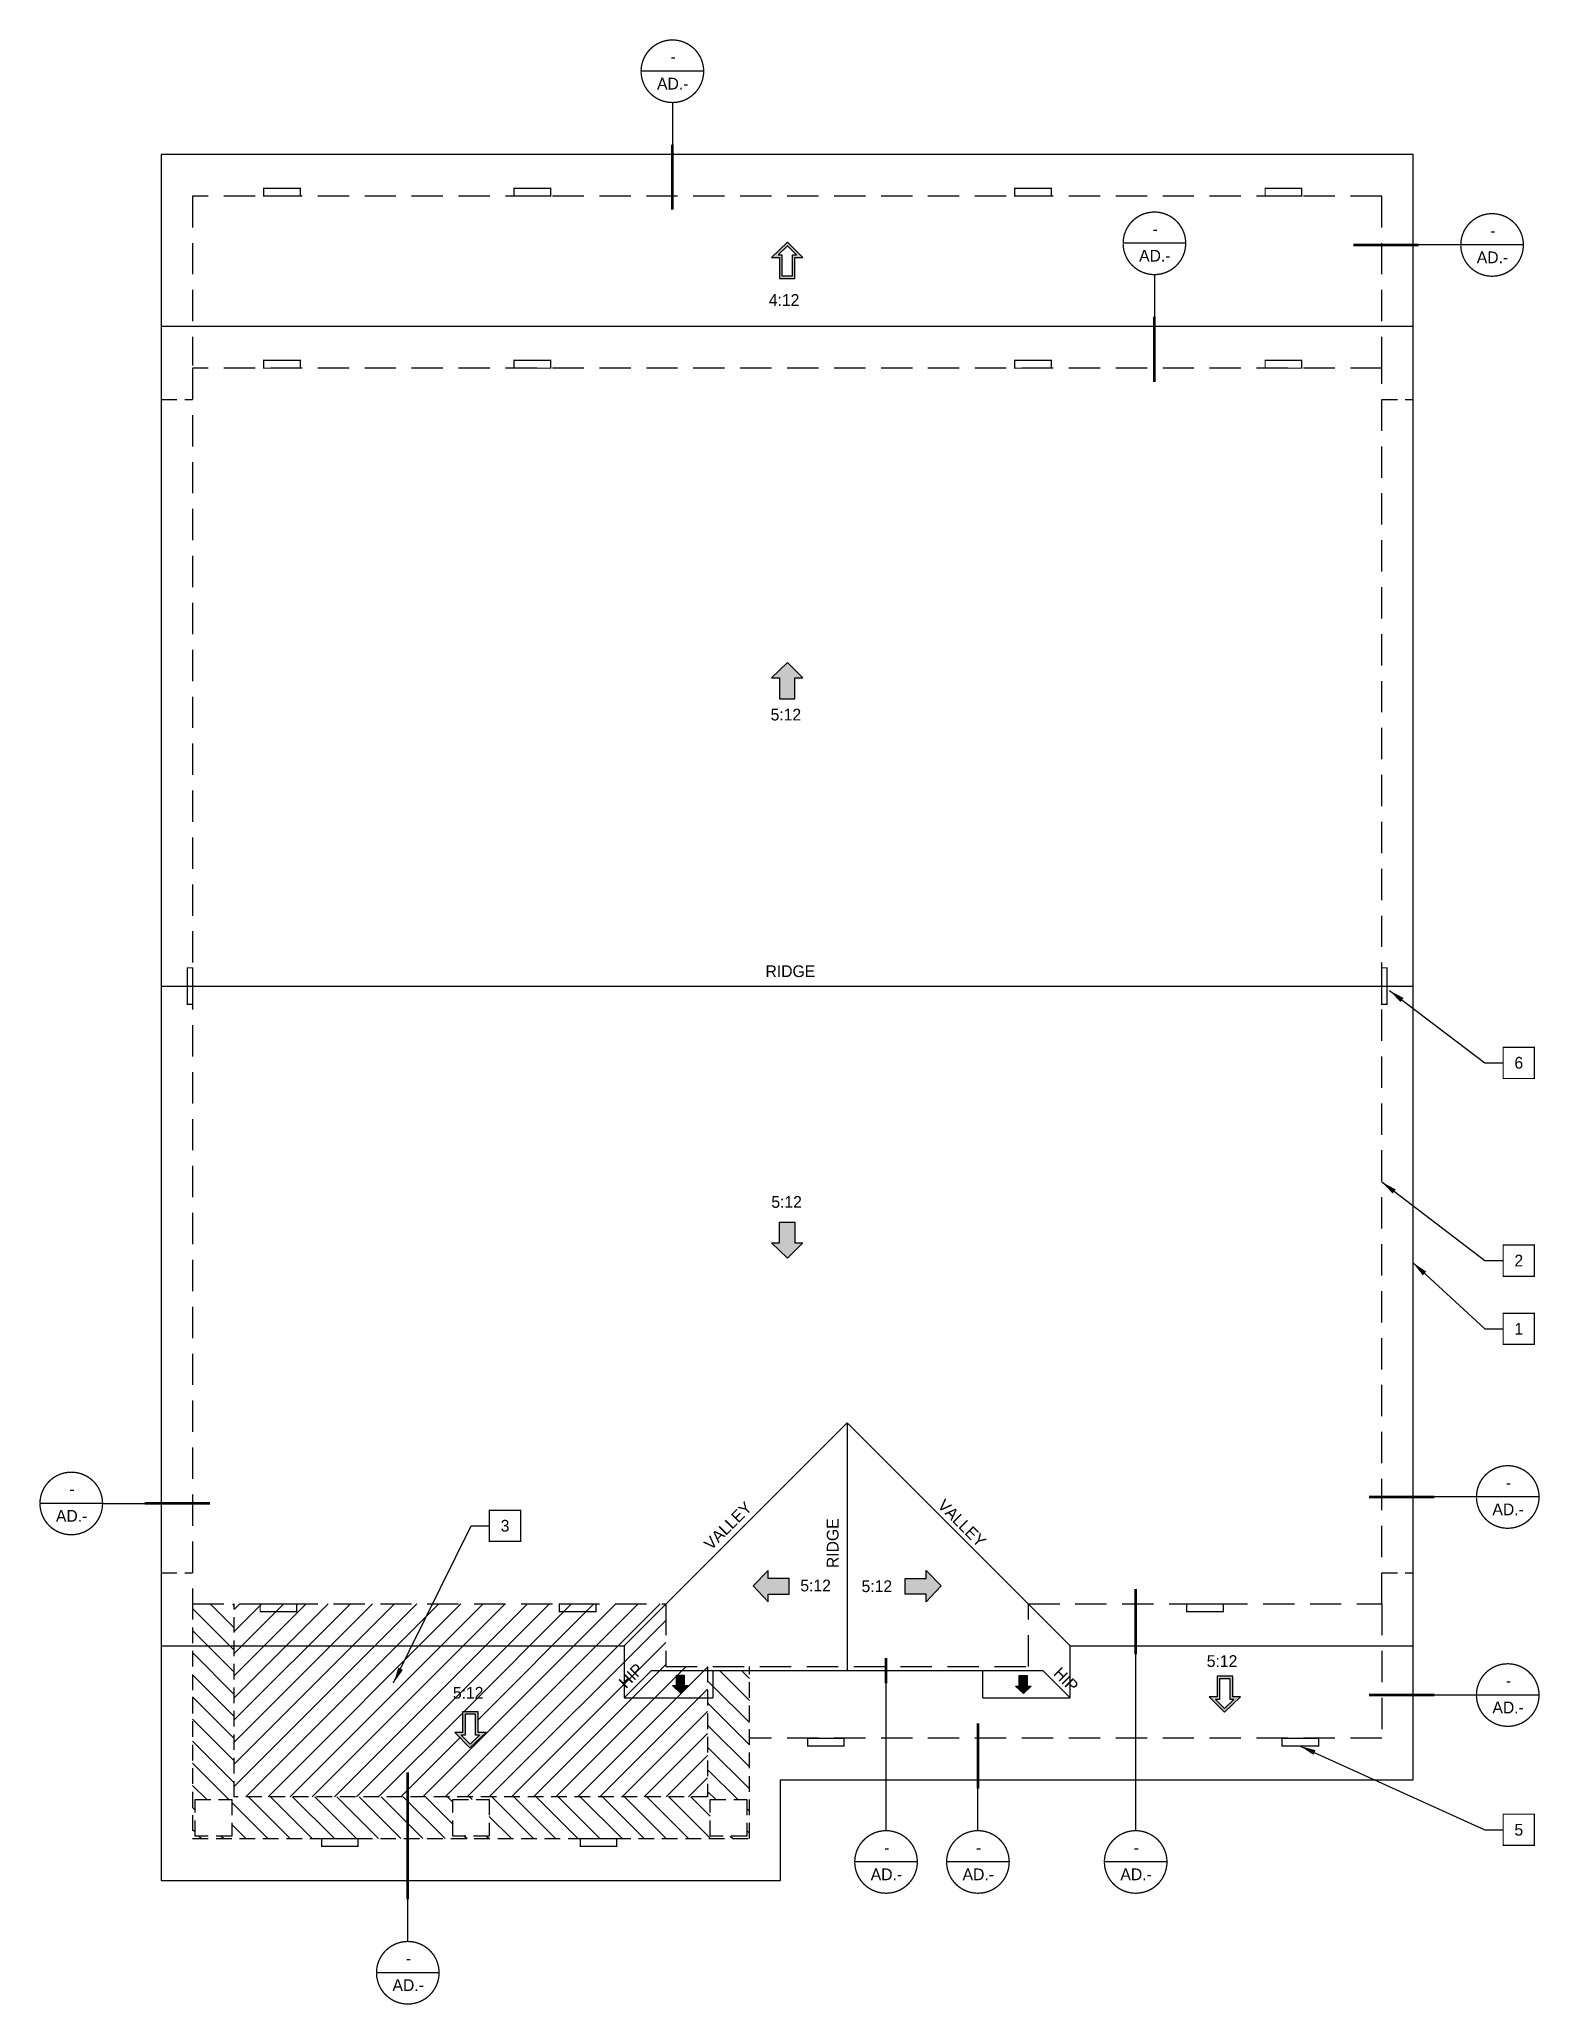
# Model space of a CAD drawing. Extents: x -1728 to 1117, y -1152 to 401.
# Drawn here: x 359 to 935, y -1129 to -375 of the extents above; entities that cross this region are included whole.
import ezdxf

# ---------------------------------------------------------------- set-up
doc = ezdxf.new("R2010")
doc.units = 0
doc.header["$LTSCALE"] = 48
doc.header["$MEASUREMENT"] = 0
doc.linetypes.add('HIDDEN', pattern=[0.375, 0.25, -0.125])
doc.linetypes.add('HIDDEN2', pattern=[0.1875, 0.125, -0.0625])
for name, color, linetype in [('A-BLDG-BLW', 8, 'HIDDEN2'), ('A-HATCH', 40, 'CONTINUOUS'), ('A-RF-ROOF', 242, 'CONTINUOUS'), ('A-RF-WALL', 42, 'HIDDEN'), ('A-SYM', 2, 'CONTINUOUS'), ('A-SYM-TEXT', 3, 'CONTINUOUS'), ('A-SYMTEXT', 2, 'CONTINUOUS'), ('A-TEXT', 3, 'CONTINUOUS')]:
    doc.layers.add(name, color=color, linetype=linetype)
doc.styles.get("Standard").update_dxf_attribs({"font": 'ERASMD.TTF', "height": 4.5})
doc.dimstyles.new('ARROW$7', dxfattribs={"dimscale": 48, "dimtxt": 0.18, "dimasz": 0.125, "dimexe": 0.1875, "dimexo": 0.0625, "dimgap": 0.09375, "dimtad": 1, "dimdec": 4, "dimzin": 3, "dimdsep": 46, "dimlunit": 4, "dimtxsty": 'Standard', "dimcen": 0.09375, "dimdle": 0.125, "dimclrd": 7, "dimclre": 7, "dimclrt": 7, "dimadec": 0, "dimazin": 0, "dimtfac": 1, "dimtdec": 4, "dimtofl": 0, "dimtmove": 2, "dimatfit": 3, "dimfxl": 1, "dimfrac": 2, "dimtolj": 1, "dimtzin": 0, "dimarcsym": 0})
pattern_1 = [(135, (-9425.10935584799, 42603.54012842233), (-4.242640687119286, -4.242640687119285), [])]

msp = doc.modelspace()

# ---------------------------------------------------------------- texts
at = {"layer": 'A-SYM-TEXT', "char_height": 4.5, "width": 10.82924567061127, "attachment_point": 5}
for s, insert in [('-', (602.3818701826476, -382.044579906853)), ('AD.-', (602.2480876259888, -392.3341690722718)), ('-', (787.2264727104302, -448.0445799075296)), ('-', (916.7127539941066, -448.6709580413499)), ('AD.-', (787.0926901537714, -458.3341690729485)), ('AD.-', (916.5789714374478, -458.9605472067688)), ('-', (371.8777047388012, -931.378481810525)), ('-', (922.712753994072, -928.8915874912836)), ('AD.-', (371.7439221821423, -941.6680709759439)), ('AD.-', (922.5789714374132, -939.1811766567025)), ('-', (922.712753994072, -1004.865950053316)), ('AD.-', (922.5789714374132, -1015.155539218735)), ('-', (684.3145314159501, -1068.877172953054)), ('-', (719.546699962013, -1068.877172953054)), ('-', (780.0406660141471, -1068.877172953054)), ('AD.-', (684.1807488592913, -1079.166762118473)), ('AD.-', (719.4129174053542, -1079.166762118473)), ('AD.-', (779.9068834574882, -1079.166762118473)), ('-', (500.9269276672148, -1111.377172953884)), ('AD.-', (500.793145110556, -1121.666762119303))]:
    msp.add_mtext(s, dxfattribs=dict(at, insert=insert))
at = {"layer": 'A-TEXT'}
for s, p in [('4:12', (639.08970659644, -477.5573556104337)), ('5:12', (639.7711711335232, -636.5825952324212)), ('RIDGE', (637.8071774537457, -735.0082373090754)), ('5:12', (640.0491219791711, -823.4950979679761)), ('5:12', (651.1677631725706, -970.6305447135437)), ('5:12', (674.6496523094047, -970.8942575095189)), ('5:12', (807.0203896054827, -999.6139110656204)), ('5:12', (517.9279133820874, -1011.77011177199))]:
    msp.add_text(s, height=4.5, dxfattribs=at).set_placement(p)
for s, rotation, p in [('VALLEY', 45.00000000000239, (616.9476783075988, -955.0900877707154)), ('VALLEY', 315.0000000000047, (703.4698932985448, -938.0083159785408)), ('RIDGE', 90, (665.8165655618232, -961.7070051156243)), ('HIP', 45.00000000000239, (584.2987458827029, -1008.11919772365)), ('HIP', 315.0000000000047, (747.916267848901, -1002.454690529061))]:
    msp.add_text(s, height=4.5, rotation=rotation, dxfattribs=at).set_placement(p)
at = {"layer": 'A-TEXT', "char_height": 4.5, "width": 12, "attachment_point": 5}
for s, insert in [('6', (926.6738983437444, -767.9133072705135)), ('2', (926.6738983435334, -843.7556283313079)), ('1', (926.6738983435334, -869.9282067636141)), ('3', (537.9257461532852, -945.4902580779071)), ('5', (926.6738983435334, -1062.085915169568))]:
    msp.add_mtext(s, dxfattribs=dict(at, insert=insert))

# ---------------------------------------------------------------- blocks, each defined once
blk = doc.blocks.new('ROOF ARROW 1')
at = {"layer": 'A-SYM-TEXT'}
h = blk.add_hatch(color=256, dxfattribs=at)
h.paths.add_polyline_path([(-13.8445185097662, 0.1554814902192452), (-8, -6), (-8, -3), (0, -3), (0, 3), (-8, 3), (-8, 6)])
h.paths.add_polyline_path([(-1, 2), (-1, -2), (-9, -2), (-9, -3.49447086987493), (-12.44839124063583, 0.1373951969799236), (-9, 3.585786437623029), (-9, 2)], flags=16)
blk.add_lwpolyline([(-13.8445185097662, 0.1554814902192447), (-8, -6), (-8, -3), (0, -3), (0, 3), (-8, 3), (-8, 6), (-13.8445185097662, 0.1554814902192447)], dxfattribs=at)
blk.add_lwpolyline([(-12.44839124063583, 0.1373951969799236), (-9, -3.494470869874931), (-9, -2), (-1, -2), (-1, 2), (-9, 2), (-9, 3.585786437623028)], close=True, dxfattribs=at)

# ---------------------------------------------------------------- hatches: boundary and pattern name
at = {"layer": 'A-HATCH'}
h = msp.add_hatch(dxfattribs=at)
h.set_pattern_fill('ANSI31,_O', color=256, scale=48, angle=90)
h.set_pattern_definition(pattern_1)
h.paths.add_polyline_path([(434.1194349827492, -991.4659181691295), (434.1194349827492, -975.4659181691295), (418.1194349823727, -975.4659181691368), (418.1194349823782, -991.4659181691295)])
h.paths.add_polyline_path([(434.1194349827456, -991.4659181691222), (418.11943498238, -991.4659181691295), (418.1194349824018, -1065.465918169304), (631.6194349818525, -1065.465918169231), (631.619434981827, -1000.965918169268), (617.6194349823472, -1000.965918169275), (617.6194349823472, -1011.465918169275), (615.6194349818325, -1011.465918169275), (615.6194349818452, -1049.465918169231), (434.1194349827492, -1049.465918169304)])
h.paths.add_polyline_path([(433.1194349825582, -1050.465918169275), (433.1194349825582, -1064.465918169275), (419.119434983626, -1064.465918169275), (419.1194349836242, -1050.465918169275)], flags=16)
h.paths.add_polyline_path([(517.8694349830894, -1050.465918169282), (531.8694349820253, -1050.465918169275), (531.8694349820234, -1064.465918169275), (517.8694349830894, -1064.465918169275)], flags=16)
h.paths.add_polyline_path([(616.6194349826437, -1050.465918169282), (630.6194349815541, -1050.465918169282), (630.6194349815541, -1064.465918169268), (616.6194349826219, -1064.46591816929)], flags=16)
h = msp.add_hatch(dxfattribs=at)
h.set_pattern_fill('ANSI31,_O', color=256, scale=48)
h.set_pattern_definition([(45, (-9425.10935584799, 42603.54012842233), (-4.242640687119285, 4.242640687119286), [])])
h.paths.add_polyline_path([(615.6194349818325, -1011.465918169282), (583.6194349823982, -1011.465918169268), (583.6194349823982, -991.4659181691222), (434.1194349827492, -991.4659181691222), (434.1194349827474, -1049.465918169304), (615.6194349818452, -1049.465918169231)])
h.paths.add_polyline_path([(530.3238384583419, -1024.786700623632), (524.4793199485539, -1030.631219133391), (518.3238384583419, -1024.786700623625), (521.3238384583401, -1024.786700623625), (521.3238384583401, -1016.786700623625), (527.3238384583401, -1016.786700623625), (527.3238384583401, -1024.786700623625)], flags=16)
h.paths.add_polyline_path([(615.6194349818288, -1000.965918169282), (594.1194349824091, -1000.965918169275), (583.6194349823963, -1011.465918169275), (615.6194349818325, -1011.465918169275)], flags=17)
h.paths.add_polyline_path([(599.6194349823982, -975.4659181691222), (583.6194349823982, -991.4659181691295), (583.6194349823982, -1011.465918169268), (594.1194349823945, -1000.965918169275), (615.619434981827, -1000.965918169275), (615.619434981827, -999.465918169275), (599.6194349823982, -999.465918169275)])
h.paths.add_polyline_path([(599.6194349823854, -975.4659181691295), (434.1194349827492, -975.4659181691295), (434.1194349827492, -991.4659181691295), (583.6194349823872, -991.4659181691295)])
h.paths.add_polyline_path([(584.2987458827047, -1009.712519102575), (593.1931390374848, -1000.818125947791), (588.4131749007029, -996.0381618110168), (579.5187817459228, -1004.932554965801)], flags=24)
h = msp.add_hatch(dxfattribs=at)
h.set_pattern_fill('ANSI31,_O', color=256, scale=48, angle=90)
h.set_pattern_definition(pattern_1)
h.paths.add_polyline_path([(617.619434982349, -1000.965918169275), (615.619434981827, -1000.965918169275), (615.6194349818325, -1011.465918169275), (617.6194349823472, -1011.465918169275)])
at = {"layer": 'A-SYM-TEXT'}
for points in [[(646.2749164725665, -614.408860586218), (640.1194349823472, -620.2533790959988), (643.1194349823472, -620.2533790959988), (643.1194349823472, -628.2533790959988), (646.1194349823472, -628.2533790959988), (649.1194349823472, -628.2533790959988), (649.1194349823472, -620.2533790959988), (652.1194349823472, -620.2533790959988)], [(646.2749164725665, -842.8467228062782), (640.1194349823472, -837.0022042964974), (643.1194349823472, -837.0022042964974), (643.1194349823472, -829.0022042964974), (646.1194349823472, -829.0022042964974), (649.1194349823472, -829.0022042964974), (649.1194349823472, -837.0022042964974), (652.1194349823472, -837.0022042964974)], [(633.0270673355517, -968.5234622653934), (638.8715858453324, -974.6789437556126), (638.8715858453324, -971.6789437556126), (646.8715858453324, -971.6789437556126), (646.8715858453324, -968.6789437556126), (646.8715858453324, -965.6789437556126), (638.8715858453324, -965.6789437556126), (638.8715858453324, -962.6789437556126)], [(705.2118026292846, -968.5234622653934), (699.3672841195039, -974.6789437556126), (699.3672841195039, -971.6789437556126), (691.3672841195039, -971.6789437556126), (691.3672841195039, -968.6789437556126), (691.3672841195039, -965.6789437556126), (699.3672841195039, -965.6789437556126), (699.3672841195039, -962.6789437556126)], [(605.2027492669276, -1009.685789006549), (602.125008521818, -1006.763529751659), (603.625008521818, -1006.763529751659), (603.625008521818, -1002.763529751659), (605.125008521818, -1002.763529751659), (606.625008521818, -1002.763529751659), (606.625008521818, -1006.763529751659), (608.125008521818, -1006.763529751659)], [(736.7140299800285, -1009.851140254816), (733.6362892349189, -1006.928880999925), (735.1362892349189, -1006.928880999925), (735.1362892349189, -1002.928880999925), (736.6362892349189, -1002.928880999925), (738.1362892349189, -1002.928880999925), (738.1362892349189, -1006.928880999925), (739.6362892349189, -1006.928880999925)]]:
    msp.add_hatch(color=7, dxfattribs=at).paths.add_polyline_path(points)

# ---------------------------------------------------------------- linework, layer by layer
at = {"layer": 'A-BLDG-BLW'}
for points in [[(418.1194349823727, -975.4659181691295), (418.1194349824036, -1065.465918169304), (631.6194349818525, -1065.465918169231), (631.619434981827, -999.465918169275)], [(615.619434981827, -999.465918169275), (615.6194349818452, -1049.465918169231), (434.1194349827492, -1049.465918169304), (434.1194349827492, -975.4659181691295)]]:
    msp.add_lwpolyline(points, dxfattribs=at)
at = {"layer": 'A-RF-ROOF', "linetype": 'HIDDEN2'}
for p, q in [((406.1194349823763, -513.4659181693332), (418.11943498246, -513.465918169406)), ((874.1194349824236, -513.4659181693623), (886.1194349825073, -513.4659181694351)), ((406.11943498238, -963.4659181691295), (418.1194349824636, -963.4659181692023)), ((874.11943498242, -963.4659181685474), (886.1194349825037, -963.4659181686202))]:
    msp.add_line(p, q, dxfattribs=at)
at = {"layer": 'A-RF-ROOF'}
for p, q in [((406.11943498238, -738.4659181692314), (886.1194349823309, -738.4659181692314)), ((669.1194349824182, -905.9659181691004), (583.6194349823982, -991.4659181691295)), ((669.1194349824182, -905.9659181691004), (754.6194349824382, -991.4659181691295)), ((669.1194349824182, -905.9659181691004), (669.1194349824182, -1000.965918169275)), ((594.1194349824054, -1000.965918169275), (583.6194349823982, -1011.465918169275)), ((594.1194349824054, -1000.965918169275), (744.1194349824309, -1000.965918169275)), ((617.6194349823472, -1000.965918169275), (617.6194349823472, -1011.465918169275)), ((721.1194349821872, -1011.465918169275), (721.1194349821872, -1000.965918169275)), ((744.1194349824309, -1000.965918169275), (754.6194349824382, -1011.465918169275))]:
    msp.add_line(p, q, dxfattribs=at)
for points in [[(886.1194349823636, -513.4659181693478), (886.1194349823636, -513.4659181693623), (886.1194349823054, -419.4659181683437), (406.1194349823836, -419.465918168562), (406.1194349823782, -513.4659181693332), (406.1194349823782, -513.4659181693332)], [(886.1194349823454, -485.465918169115), (406.11943498238, -485.4659181693041), (406.11943498238, -991.4659181691295), (583.6194349823982, -991.4659181691295), (583.6194349823982, -1011.465918169275), (617.6194349823472, -1011.465918169275)], [(721.1194349821872, -1011.465918169275), (754.6194349824345, -1011.465918169275), (754.6194349824382, -991.4659181691295), (886.1194349824345, -991.4659181691441), (886.1194349822272, -485.465918169115)], [(406.1194349823818, -963.4659181691295), (406.1194349823818, -963.4659181691295), (406.1194349824164, -1081.465918169304), (643.6194349818561, -1081.465918169304), (643.6194349818434, -1042.965918169333), (886.1194349824309, -1042.965918169333), (886.1194349824382, -963.4659181691441), (886.1194349824382, -963.4659181691441)]]:
    msp.add_lwpolyline(points, dxfattribs=at)
at = {"layer": 'A-RF-WALL'}
for p, q in [((874.1194349820707, -435.4659181683292), (418.1194349823763, -435.4659181686347)), ((418.1194349823763, -435.4659181686347), (418.11943498242, -500.4659181692605)), ((874.1194349824164, -501.4659181691004), (874.1194349820707, -435.4659181683292)), ((874.1194349824164, -501.4659181691004), (418.1194349823727, -501.4659181693332)), ((418.1194349823727, -501.4659181693332), (418.1194349823727, -975.4659181691295)), ((874.1194349824564, -975.4659181691441), (874.1194349822144, -501.4659181691004)), ((418.1194349823727, -975.4659181691295), (599.6194349823982, -975.4659181691295)), ((599.6194349823982, -975.4659181691295), (599.6194349823982, -999.465918169275)), ((738.6194349824345, -999.465918169275), (738.6194349824345, -975.4659181691295)), ((738.6194349824345, -975.4659181691295), (874.1194349824564, -975.4659181691441)), ((599.6194349823982, -999.465918169275), (738.6194349824345, -999.465918169275))]:
    msp.add_line(p, q, dxfattribs=at)
msp.add_lwpolyline([(874.1194349824309, -975.4659181691441), (874.1194349824309, -1026.965918169246), (631.6194349818379, -1026.965918169333)], dxfattribs=at)
at = {"layer": 'A-RF-WALL', "linetype": 'HIDDEN2'}
for points in [[(419.1194349836242, -1050.465918169275), (433.1194349825582, -1050.465918169275), (433.1194349825582, -1064.465918169275), (419.1194349836242, -1064.465918169275)], [(517.8694349830894, -1050.465918169275), (531.8694349820234, -1050.465918169275), (531.8694349820234, -1064.465918169275), (517.8694349830894, -1064.465918169275)], [(616.6194349826201, -1050.465918169275), (630.6194349815541, -1050.465918169275), (630.6194349815541, -1064.465918169275), (616.6194349826201, -1064.465918169275)]]:
    msp.add_lwpolyline(points, close=True, dxfattribs=at)
at = {"layer": 'A-SYM', "const_width": 0.5}
for points in [[(445.4140366250867, -435.4659181689185), (445.4140366250867, -432.4659181689185), (459.4140366250867, -432.4659181689185), (459.4140366250867, -435.4659181689185)], [(541.4140366250867, -435.4659181689185), (541.4140366250867, -432.4659181689185), (555.4140366250867, -432.4659181689185), (555.4140366250867, -435.4659181689185)], [(733.4140366250867, -435.4659181689185), (733.4140366250867, -432.4659181689185), (747.4140366250867, -432.4659181689185), (747.4140366250867, -435.4659181689185)], [(829.4140366250867, -435.4659181689185), (829.4140366250867, -432.4659181689185), (843.4140366250867, -432.4659181689185), (843.4140366250867, -435.4659181689185)], [(445.4140366251304, -501.4659181691659), (445.4140366251304, -498.4659181691659), (459.4140366251304, -498.4659181691659), (459.4140366251304, -501.4659181691659)], [(541.4140366251304, -501.4659181691659), (541.4140366251304, -498.4659181691659), (555.4140366251304, -498.4659181691659), (555.4140366251304, -501.4659181691659)], [(733.4140366251304, -501.4659181691659), (733.4140366251304, -498.4659181691659), (747.4140366251304, -498.4659181691659), (747.4140366251304, -501.4659181691659)], [(829.4140366251304, -501.4659181691659), (829.4140366251304, -498.4659181691659), (843.4140366251304, -498.4659181691659), (843.4140366251304, -501.4659181691659)], [(444.0307505056862, -978.4659181691222), (444.0307505056862, -975.4659181691222), (458.0307505056862, -975.4659181691222), (458.0307505056862, -978.4659181691222)], [(558.796155319551, -978.4659181691368), (558.796155319551, -975.4659181691368), (572.796155319551, -975.4659181691368), (572.796155319551, -978.4659181691368)], [(799.3694349824455, -978.4659181691368), (799.3694349824455, -975.4659181691368), (813.3694349824455, -975.4659181691368), (813.3694349824455, -978.4659181691368)], [(653.9612167278847, -1029.965918169326), (653.9612167278847, -1026.965918169326), (667.9612167278847, -1026.965918169326), (667.9612167278847, -1029.965918169326)], [(835.8806762184558, -1029.96591816926), (835.8806762184558, -1026.96591816926), (849.8806762184558, -1026.96591816926), (849.8806762184558, -1029.96591816926)], [(467.5658522690374, -1068.465918169282), (467.5658522690374, -1065.465918169282), (481.5658522690374, -1065.465918169282), (481.5658522690374, -1068.465918169282)], [(566.755094618713, -1068.465918169253), (566.755094618713, -1065.465918169253), (580.755094618713, -1065.465918169253), (580.755094618713, -1068.465918169253)]]:
    msp.add_lwpolyline(points, close=True, dxfattribs=at)
at = {"layer": 'A-SYM', "linetype": 'HIDDEN2', "const_width": 0.5}
for points in [[(416.1194349822308, -745.4659181691222), (418.1194349822308, -745.4659181691222), (418.1194349822308, -731.4659181691222), (416.1194349822308, -731.4659181691222)], [(876.1194349824782, -745.4659181691222), (874.1194349824782, -745.4659181691222), (874.1194349824782, -731.4659181691222), (876.1194349824782, -731.4659181691222)]]:
    msp.add_lwpolyline(points, close=True, dxfattribs=at)
at = {"layer": 'A-SYM', "color": 1, "const_width": 0.5}
for points in [[(920.6738983437444, -761.9133072705135), (932.6738983437444, -761.9133072705135), (932.6738983437444, -773.9133072705135), (920.6738983437444, -773.9133072705135)], [(920.6738983435334, -837.7556283313079), (932.6738983435334, -837.7556283313079), (932.6738983435334, -849.7556283313079), (920.6738983435334, -849.7556283313079)], [(920.6738983435334, -863.9282067636141), (932.6738983435334, -863.9282067636141), (932.6738983435334, -875.9282067636141), (920.6738983435334, -875.9282067636141)], [(531.9257461532852, -939.4902580779071), (543.9257461532852, -939.4902580779071), (543.9257461532852, -951.4902580779071), (531.9257461532852, -951.4902580779071)], [(920.6738983435334, -1056.085915169568), (932.6738983435334, -1056.085915169568), (932.6738983435334, -1068.085915169568), (920.6738983435334, -1068.085915169568)]]:
    msp.add_lwpolyline(points, close=True, dxfattribs=at)
at = {"layer": 'A-SYM-TEXT', "color": 7}
for points in [[(646.2749164725665, -614.4088605862325), (640.1194349823472, -620.2533790959988), (643.1194349823472, -620.2533790959988), (643.1194349823472, -628.2533790959988), (649.1194349823472, -628.2533790959988), (649.1194349823472, -620.2533790959988), (652.1194349823472, -620.2533790959988), (646.2749164725665, -614.4088605862325)], [(646.2749164725665, -842.8467228062636), (640.1194349823472, -837.0022042964974), (643.1194349823472, -837.0022042964974), (643.1194349823472, -829.0022042964974), (649.1194349823472, -829.0022042964974), (649.1194349823472, -837.0022042964974), (652.1194349823472, -837.0022042964974), (646.2749164725665, -842.8467228062636)], [(633.0270673355662, -968.5234622653934), (638.8715858453324, -974.6789437556126), (638.8715858453324, -971.6789437556126), (646.8715858453324, -971.6789437556126), (646.8715858453324, -965.6789437556126), (638.8715858453324, -965.6789437556126), (638.8715858453324, -962.6789437556126), (633.0270673355662, -968.5234622653934)], [(705.2118026292701, -968.5234622653934), (699.3672841195039, -974.6789437556126), (699.3672841195039, -971.6789437556126), (691.3672841195039, -971.6789437556126), (691.3672841195039, -965.6789437556126), (699.3672841195039, -965.6789437556126), (699.3672841195039, -962.6789437556126), (705.2118026292701, -968.5234622653934)], [(605.2027492669276, -1009.685789006542), (602.125008521818, -1006.763529751659), (603.625008521818, -1006.763529751659), (603.625008521818, -1002.763529751659), (606.625008521818, -1002.763529751659), (606.625008521818, -1006.763529751659), (608.125008521818, -1006.763529751659), (605.2027492669276, -1009.685789006542)], [(736.7140299800285, -1009.851140254808), (733.6362892349189, -1006.928880999925), (735.1362892349189, -1006.928880999925), (735.1362892349189, -1002.928880999925), (738.1362892349189, -1002.928880999925), (738.1362892349189, -1006.928880999925), (739.6362892349189, -1006.928880999925), (736.7140299800285, -1009.851140254808)]]:
    msp.add_lwpolyline(points, dxfattribs=at)
at = {"layer": 'A-SYMTEXT'}
for p, q in [((614.0918674065961, -387.5770893564604), (590.0997480430688, -387.5770893564604)), ((602.0997480431997, -399.5770893566059), (602.0997480431997, -415.7056175366361)), ((798.9364699343787, -453.5770893571371), (774.9443505708514, -453.5770893571371)), ((904.4306318545277, -454.2034674909573), (888.3021036744976, -454.2034674909573)), ((928.422751218055, -454.2034674909573), (904.4306318545277, -454.2034674909573)), ((786.9443505709824, -465.5770893572826), (786.9443505709824, -481.7056175373127)), ((910.4306318544932, -934.4240969408911), (894.3021036744631, -934.4240969408911)), ((934.4227512180205, -934.4240969408911), (910.4306318544932, -934.4240969408911)), ((383.5877019627496, -936.9109912601325), (359.5955825992223, -936.9109912601325)), ((383.5877019627496, -936.9109912601325), (399.7162301427798, -936.9109912601325)), ((779.7573897820857, -1062.406896176914), (779.7573897820857, -994.7783679973054)), ((684.0312551838888, -1062.406896176914), (684.0312551838888, -1005.861736982353)), ((910.4306318544932, -1010.398459502923), (894.3021036744631, -1010.398459502923)), ((934.4227512180205, -1010.398459502923), (910.4306318544932, -1010.398459502923)), ((719.2634237299517, -1062.406896176914), (719.2634237299517, -1046.278367996883)), ((696.0245286398986, -1074.409682402662), (672.0324092763713, -1074.409682402662)), ((731.2566971859615, -1074.409682402662), (707.2645778224341, -1074.409682402662)), ((791.7506632380955, -1074.409682402662), (767.7585438745682, -1074.409682402662)), ((500.6436514351535, -1104.906896177743), (500.6436514351535, -1088.778367997713)), ((512.6369248911633, -1116.909682403491), (488.644805527636, -1116.909682403491))]:
    msp.add_line(p, q, dxfattribs=at)
at = {"layer": 'A-SYMTEXT', "color": 1, "const_width": 0.5}
for points in [[(590.1015757011919, -387.7865182337173, 229.181663609521), (590.0997480430688, -387.5770893564677)], [(774.9461782289745, -453.786518234394, 229.181663609521), (774.9443505708514, -453.5770893571444)], [(904.4324595126509, -454.4128963682142, 229.181663609521), (904.4306318545277, -454.2034674909646)], [(359.5974102573455, -937.1204201373894, 229.181663609521), (359.5955825992223, -936.9109912601398)], [(910.4324595126163, -934.633525818148, 229.181663609521), (910.4306318544932, -934.4240969408984)], [(910.4324595126163, -1010.60788838018, 229.181663609521), (910.4306318544932, -1010.398459502931)], [(672.0342369344944, -1074.619111279919, 229.181663609521), (672.0324092763713, -1074.409682402669)], [(707.2664054805573, -1074.619111279919, 229.181663609521), (707.2645778224341, -1074.409682402669)], [(767.7603715326914, -1074.619111279919, 229.181663609521), (767.7585438745682, -1074.409682402669)], [(488.6466331857591, -1117.119111280748, 229.181663609521), (488.644805527636, -1116.909682403499)]]:
    msp.add_lwpolyline(points, format="xyb", dxfattribs=at)
at = {"layer": 'A-SYMTEXT', "const_width": 1}
for points in [[(602.0997480431997, -415.7056175366361), (602.0997480431997, -440.7247085810504)], [(888.3021036744976, -454.2034674909573), (863.2830126300832, -454.2034674909573)], [(786.9443505709824, -481.7056175373127), (786.9443505709824, -506.7247085817271)], [(894.3021036744631, -934.4240969408911), (869.2830126300487, -934.4240969408911)], [(399.7162301427798, -936.9109912601325), (424.7353211871941, -936.9109912601325)], [(779.7573897820857, -994.7783679973054), (779.7573897820857, -969.759276952891)], [(684.0312551838888, -1005.861736982353), (684.0312551838888, -996.1494855732435)], [(894.3021036744631, -1010.398459502923), (869.2830126300487, -1010.398459502923)], [(719.2634237299517, -1046.278367996883), (719.2634237299517, -1021.259276952469)], [(500.6436514351535, -1088.778367997713), (500.6436514351535, -1040.055455106447)]]:
    msp.add_lwpolyline(points, dxfattribs=at)

# ---------------------------------------------------------------- block references
at = {"layer": 'A-SYM-TEXT'}
for p, rotation in [((646.1194349823472, -467.0394008691492), 270), ((813.9600059679669, -1003.124228994411), 90), ((524.6348014387786, -1016.786700623625), 90)]:
    msp.add_blockref('ROOF ARROW 1', p, dxfattribs=dict(at, rotation=rotation))

msp.set_redraw_order([(e.dxf.handle, doc.entitydb.next_handle()) for e in msp.query("TEXT MTEXT ATTDEF DIMENSION ARC_DIMENSION")])  # texts and dimensions are drawn at this point

# ---------------------------------------------------------------- leaders
at = {"layer": 'A-SYM-TEXT', "color": 7}
for points in [[(877.1194349825655, -740.1948739551135), (913.6738983437444, -767.9133072705135), (920.6738983437444, -767.9133072705135)], [(874.11943498236, -813.604795872865), (913.6738983435334, -843.7556283313079), (920.6738983435334, -843.7556283313079)], [(886.1194349823982, -844.6416704704079), (913.6738983435334, -869.9282067636141), (920.6738983435334, -869.9282067636141)], [(495.2255980315695, -1005.722890372263), (524.9257461532852, -945.4902580779071), (531.9257461532852, -945.4902580779071)], [(842.8806762184558, -1029.96591816926), (913.6738983435334, -1062.085915169568), (920.6738983435334, -1062.085915169568)]]:
    msp.add_leader(points, dimstyle='ARROW$7', dxfattribs=at)

doc.saveas('drawing.dxf')
